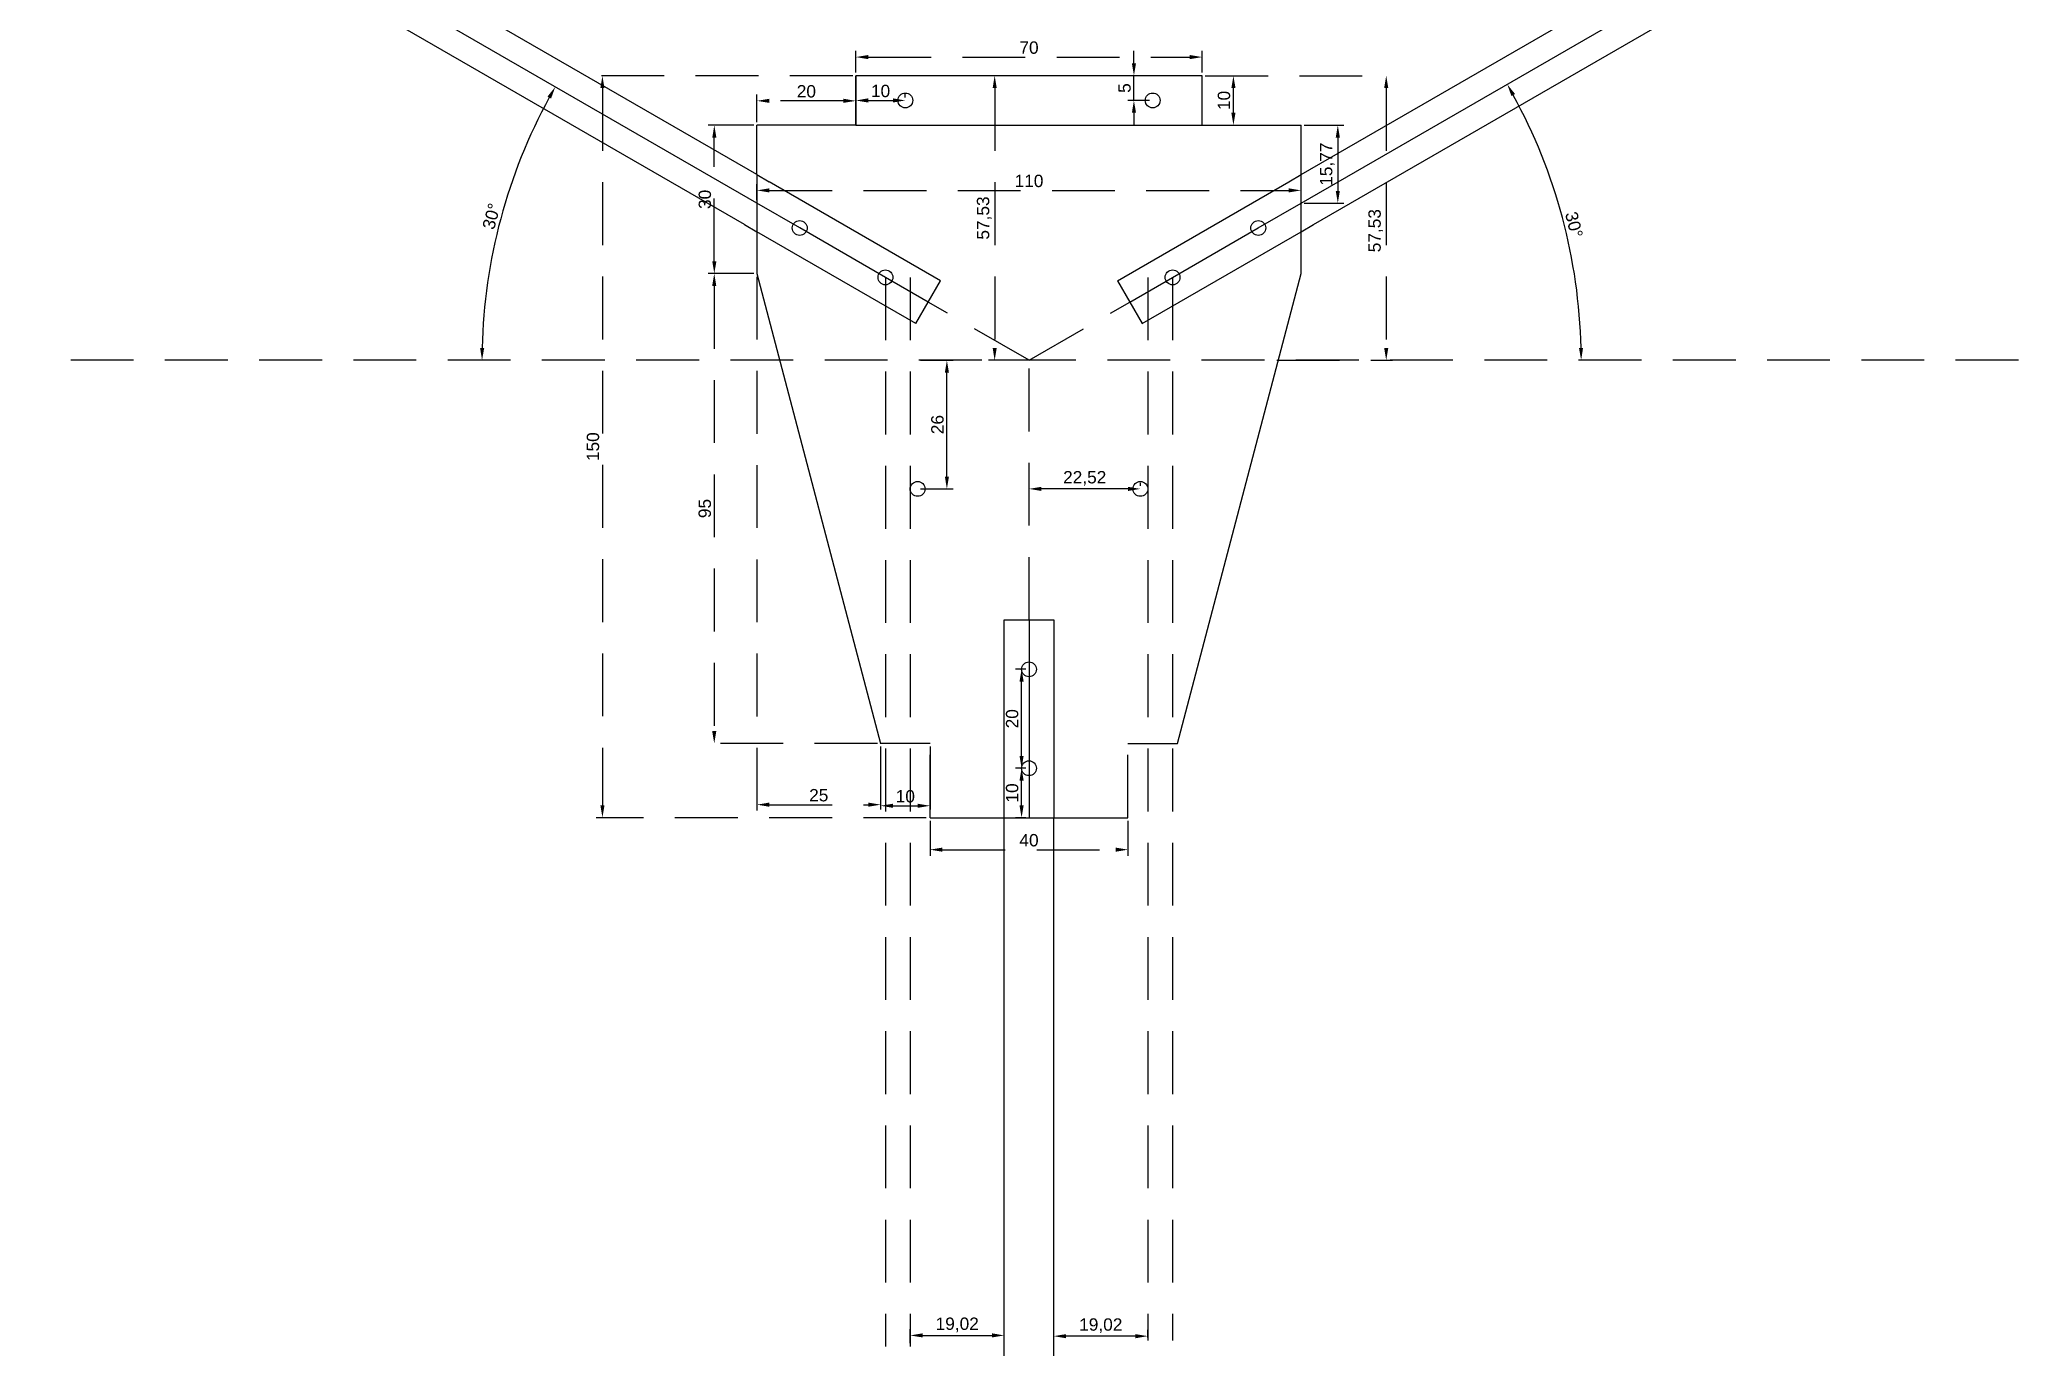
# Model space of a CAD drawing. Header units: millimetres. Extents: x -491 to 491, y 0 to 786.
# Drawn here: x -200 to 200, y 300.6 to 564.8 of the extents above; entities that cross this region are included whole.
import ezdxf

# ---------------------------------------------------------------- set-up
doc = ezdxf.new("R2010")
doc.units = ezdxf.units.MM
doc.linetypes.add('DASHED', pattern=[19.05, 12.7, -6.35])
doc.layers.get('0').update_dxf_attribs({"plot": 0})
doc.layers.add('Arms', color=40, linetype='Continuous', plot=False)
doc.layers.add('Arms axes', color=7, linetype='Continuous', plot=False)
for name, color, linetype in [('Body', 4, 'Continuous'), ('Body Dim', 4, 'DASHED'), ('Screws', 3, 'Continuous')]:
    doc.layers.add(name, color=color, linetype=linetype)
doc.styles.get("Standard").update_dxf_attribs({"font": 'arial.ttf'})
doc.dimstyles.new('ISO-25', dxfattribs={"dimtxt": 2.5, "dimasz": 2.5, "dimexe": 1.25, "dimexo": 0.625, "dimtad": 1, "dimtxsty": 'Standard', "dimcen": 2.5, "dimadec": 0, "dimazin": 0, "dimtfac": 1, "dimtmove": 0, "dimatfit": 3, "dimfxl": 1, "dimarcsym": 0})

msp = doc.modelspace()

# ---------------------------------------------------------------- blocks, each defined once
blk = doc.blocks.new('*D10')
at = {"layer": 'Body Dim', "color": 0, "lineweight": -2}
for p, q in [((-35, 558.15), (-35, 562.55)), ((-32.5, 561.3), (32.5, 561.3)), ((35, 558.15), (35, 562.55))]:
    blk.add_line(p, q, dxfattribs=at)
at = {"layer": 'Body Dim', "color": 0}
for points in [[(-32.5, 561.71), (-32.5, 560.88), (-35, 561.3)], [(32.5, 560.88), (32.5, 561.71), (35, 561.3)]]:
    blk.add_solid(points, dxfattribs=at)
at = {"layer": 'Defpoints', "color": 0}
for p in [(35, 561.3), (-35, 557.53), (35, 557.53)]:
    blk.add_point(p, dxfattribs=at)
at = {"layer": 'Body Dim', "color": 0, "insert": (0, 563.2), "char_height": 2.5, "attachment_point": 5}
blk.add_mtext('70', dxfattribs=at)
blk = doc.blocks.new('*D12')
at = {"layer": 'Body Dim', "color": 0, "lineweight": -2}
for p, q in [((-55, 532.38), (-55, 535.6)), ((-52.5, 534.35), (52.5, 534.35)), ((55, 532.38), (55, 535.6))]:
    blk.add_line(p, q, dxfattribs=at)
at = {"layer": 'Body Dim', "color": 0}
for points in [[(-52.5, 534.76), (-52.5, 533.93), (-55, 534.35)], [(52.5, 533.93), (52.5, 534.76), (55, 534.35)]]:
    blk.add_solid(points, dxfattribs=at)
at = {"layer": 'Defpoints', "color": 0}
for p in [(55, 534.35), (-55, 531.75), (55, 531.75)]:
    blk.add_point(p, dxfattribs=at)
at = {"layer": 'Body Dim', "color": 0, "insert": (0, 536.25), "char_height": 2.5, "attachment_point": 5}
blk.add_mtext('110', dxfattribs=at)
blk = doc.blocks.new('*D32')
at = {"layer": 'Arms', "color": 0, "lineweight": -2}
for p, q in [((-24.02, 301.26), (-24.02, 304.11)), ((-5, 301.26), (-5, 304.11)), ((-21.52, 302.86), (-7.5, 302.86))]:
    blk.add_line(p, q, dxfattribs=at)
at = {"layer": 'Arms', "color": 0}
for points in [[(-21.52, 303.28), (-21.52, 302.45), (-24.02, 302.86)], [(-7.5, 302.45), (-7.5, 303.28), (-5, 302.86)]]:
    blk.add_solid(points, dxfattribs=at)
at = {"layer": 'Defpoints', "color": 0}
for p in [(-24.02, 300.63), (-5, 302.86), (-5, 300.63)]:
    blk.add_point(p, dxfattribs=at)
at = {"layer": 'Arms', "color": 0, "insert": (-14.51, 304.99), "char_height": 2.5, "attachment_point": 5}
blk.add_mtext('19,02', dxfattribs=at)
blk = doc.blocks.new('*D33')
at = {"layer": 'Arms', "color": 0, "lineweight": -2}
for p, q in [((5, 302.45), (5, 303.96)), ((21.52, 302.71), (7.5, 302.71)), ((24.02, 302.45), (24.02, 303.96))]:
    blk.add_line(p, q, dxfattribs=at)
at = {"layer": 'Arms', "color": 0}
for points in [[(7.5, 303.12), (7.5, 302.29), (5, 302.71)], [(21.52, 302.29), (21.52, 303.12), (24.02, 302.71)]]:
    blk.add_solid(points, dxfattribs=at)
at = {"layer": 'Defpoints', "color": 0}
for p in [(5, 302.71), (5, 301.82), (24.02, 301.82)]:
    blk.add_point(p, dxfattribs=at)
at = {"layer": 'Arms', "color": 0, "insert": (14.51, 304.83), "char_height": 2.5, "attachment_point": 5}
blk.add_mtext('19,02', dxfattribs=at)
blk = doc.blocks.new('*D45')
at = {"layer": 'Body Dim', "color": 0, "lineweight": -2}
for p, q in [((35.62, 557.53), (73.46, 557.53)), ((72.21, 555.03), (72.21, 502.5)), ((50.07, 500), (73.46, 500))]:
    blk.add_line(p, q, dxfattribs=at)
at = {"layer": 'Body Dim', "color": 0}
for points in [[(72.63, 555.03), (71.79, 555.03), (72.21, 557.53)], [(71.79, 502.5), (72.63, 502.5), (72.21, 500)]]:
    blk.add_solid(points, dxfattribs=at)
at = {"layer": 'Defpoints', "color": 0}
for p in [(35, 557.53), (49.44, 500), (72.21, 500)]:
    blk.add_point(p, dxfattribs=at)
at = {"layer": 'Body Dim', "color": 0, "insert": (70.08, 526.2), "char_height": 2.5, "attachment_point": 5, "rotation": 90}
blk.add_mtext('57,53', dxfattribs=at)
blk = doc.blocks.new('*D50')
at = {"layer": 'Defpoints', "color": 0}
for p in [(-35, 552.53), (-25, 552.53), (-25, 552.53)]:
    blk.add_point(p, dxfattribs=at)
at = {"layer": 'Screws', "color": 0, "lineweight": -2}
for p, q in [((-35, 553.15), (-35, 553.78)), ((-32.5, 552.53), (-27.5, 552.53)), ((-25, 553.15), (-25, 553.78))]:
    blk.add_line(p, q, dxfattribs=at)
at = {"layer": 'Screws', "color": 0}
for points in [[(-32.5, 552.95), (-32.5, 552.11), (-35, 552.53)], [(-27.5, 552.11), (-27.5, 552.95), (-25, 552.53)]]:
    blk.add_solid(points, dxfattribs=at)
at = {"layer": 'Screws', "color": 0, "insert": (-30, 554.43), "char_height": 2.5, "attachment_point": 5}
blk.add_mtext('10', dxfattribs=at)
blk = doc.blocks.new('*D52')
at = {"layer": 'Defpoints', "color": 0}
for p in [(21.21, 557.53), (25, 557.53), (25, 552.53)]:
    blk.add_point(p, dxfattribs=at)
at = {"layer": 'Screws', "color": 0, "lineweight": -2}
for p, q in [((21.21, 560.03), (21.21, 562.53)), ((24.37, 557.53), (19.96, 557.53)), ((21.21, 552.53), (21.21, 557.53)), ((24.37, 552.53), (19.96, 552.53)), ((21.21, 550.03), (21.21, 547.53))]:
    blk.add_line(p, q, dxfattribs=at)
at = {"layer": 'Screws', "color": 0}
for points in [[(20.8, 560.03), (21.63, 560.03), (21.21, 557.53)], [(21.63, 550.03), (20.8, 550.03), (21.21, 552.53)]]:
    blk.add_solid(points, dxfattribs=at)
at = {"layer": 'Screws', "color": 0, "insert": (19.32, 555.03), "char_height": 2.5, "attachment_point": 5, "rotation": 90}
blk.add_mtext('5', dxfattribs=at)
blk = doc.blocks.new('*D55')
at = {"layer": 'Defpoints', "color": 0}
for p in [(0, 474), (0, 473.76), (22.52, 474)]:
    blk.add_point(p, dxfattribs=at)
at = {"layer": 'Screws', "color": 0, "lineweight": -2}
for p, q in [((0, 474.39), (0, 475.25)), ((20.02, 474), (2.5, 474)), ((22.52, 474.62), (22.52, 475.25))]:
    blk.add_line(p, q, dxfattribs=at)
at = {"layer": 'Screws', "color": 0}
for points in [[(2.5, 474.42), (2.5, 473.58), (0, 474)], [(20.02, 473.58), (20.02, 474.42), (22.52, 474)]]:
    blk.add_solid(points, dxfattribs=at)
at = {"layer": 'Screws', "color": 0, "insert": (11.26, 476.13), "char_height": 2.5, "attachment_point": 5}
blk.add_mtext('22,52', dxfattribs=at)
blk = doc.blocks.new('*D58')
at = {"layer": 'Defpoints', "color": 0}
for p in [(-22.52, 500), (-16.6, 500), (-22.52, 474)]:
    blk.add_point(p, dxfattribs=at)
at = {"layer": 'Screws', "color": 0, "lineweight": -2}
for p, q in [((-21.9, 500), (-15.35, 500)), ((-16.6, 476.5), (-16.6, 497.5)), ((-21.9, 474), (-15.35, 474))]:
    blk.add_line(p, q, dxfattribs=at)
at = {"layer": 'Screws', "color": 0}
for points in [[(-16.18, 497.5), (-17.01, 497.5), (-16.6, 500)], [(-17.01, 476.5), (-16.18, 476.5), (-16.6, 474)]]:
    blk.add_solid(points, dxfattribs=at)
at = {"layer": 'Screws', "color": 0, "insert": (-18.5, 487), "char_height": 2.5, "attachment_point": 5, "rotation": 90}
blk.add_mtext('26', dxfattribs=at)
blk = doc.blocks.new('*D61')
at = {"layer": 'Body Dim', "color": 0, "lineweight": -2}
for p, q in [((-20, 406.9), (-20, 399.81)), ((20, 406.9), (20, 399.81)), ((-17.5, 401.06), (17.5, 401.06))]:
    blk.add_line(p, q, dxfattribs=at)
at = {"layer": 'Body Dim', "color": 0}
for points in [[(-17.5, 401.48), (-17.5, 400.65), (-20, 401.06)], [(17.5, 400.65), (17.5, 401.48), (20, 401.06)]]:
    blk.add_solid(points, dxfattribs=at)
at = {"layer": 'Defpoints', "color": 0}
for p in [(-20, 407.53), (20, 407.53), (20, 401.06)]:
    blk.add_point(p, dxfattribs=at)
at = {"layer": 'Body Dim', "color": 0, "insert": (0, 402.96), "char_height": 2.5, "attachment_point": 5}
blk.add_mtext('40', dxfattribs=at)
blk = doc.blocks.new('*D62')
at = {"layer": 'Body Dim', "color": 0, "lineweight": -2}
for p, q in [((35.62, 557.53), (42.57, 557.53)), ((41.32, 550.03), (41.32, 555.03)), ((35.62, 547.53), (42.57, 547.53))]:
    blk.add_line(p, q, dxfattribs=at)
at = {"layer": 'Body Dim', "color": 0}
for points in [[(41.74, 555.03), (40.91, 555.03), (41.32, 557.53)], [(40.91, 550.03), (41.74, 550.03), (41.32, 547.53)]]:
    blk.add_solid(points, dxfattribs=at)
at = {"layer": 'Defpoints', "color": 0}
for p in [(35, 557.53), (41.32, 557.53), (35, 547.53)]:
    blk.add_point(p, dxfattribs=at)
at = {"layer": 'Body Dim', "color": 0, "insert": (39.42, 552.53), "char_height": 2.5, "attachment_point": 5, "rotation": 90}
blk.add_mtext('10', dxfattribs=at)
blk = doc.blocks.new('*D63')
at = {"layer": 'Body Dim', "color": 0, "lineweight": -2}
for p, q in [((-55, 548.15), (-55, 553.7)), ((-37.5, 552.45), (-52.5, 552.45)), ((-35, 548.15), (-35, 553.7))]:
    blk.add_line(p, q, dxfattribs=at)
at = {"layer": 'Body Dim', "color": 0}
for points in [[(-52.5, 552.87), (-52.5, 552.04), (-55, 552.45)], [(-37.5, 552.04), (-37.5, 552.87), (-35, 552.45)]]:
    blk.add_solid(points, dxfattribs=at)
at = {"layer": 'Defpoints', "color": 0}
for p in [(-55, 552.45), (-55, 547.53), (-35, 547.53)]:
    blk.add_point(p, dxfattribs=at)
at = {"layer": 'Body Dim', "color": 0, "insert": (-45, 554.36), "char_height": 2.5, "attachment_point": 5}
blk.add_mtext('20', dxfattribs=at)
blk = doc.blocks.new('*D64')
at = {"layer": 'Body Dim', "color": 0, "lineweight": -2}
for p, q in [((-55.63, 547.53), (-64.86, 547.53)), ((-63.61, 520.03), (-63.61, 545.03)), ((-55.63, 517.53), (-64.86, 517.53))]:
    blk.add_line(p, q, dxfattribs=at)
at = {"layer": 'Body Dim', "color": 0}
for points in [[(-63.19, 545.03), (-64.02, 545.03), (-63.61, 547.53)], [(-64.02, 520.03), (-63.19, 520.03), (-63.61, 517.53)]]:
    blk.add_solid(points, dxfattribs=at)
at = {"layer": 'Defpoints', "color": 0}
for p in [(-63.61, 547.53), (-55, 547.53), (-55, 517.53)]:
    blk.add_point(p, dxfattribs=at)
at = {"layer": 'Body Dim', "color": 0, "insert": (-65.51, 532.53), "char_height": 2.5, "attachment_point": 5, "rotation": 90}
blk.add_mtext('30', dxfattribs=at)
blk = doc.blocks.new('*D65')
at = {"layer": 'Body Dim', "color": 0, "lineweight": -2}
for p, q in [((55.63, 547.53), (63.67, 547.53)), ((62.42, 545.03), (62.42, 534.25)), ((55.63, 531.75), (63.67, 531.75))]:
    blk.add_line(p, q, dxfattribs=at)
at = {"layer": 'Body Dim', "color": 0}
for points in [[(62.84, 545.03), (62.01, 545.03), (62.42, 547.53)], [(62.01, 534.25), (62.84, 534.25), (62.42, 531.75)]]:
    blk.add_solid(points, dxfattribs=at)
at = {"layer": 'Defpoints', "color": 0}
for p in [(55, 547.53), (55, 531.75), (62.42, 531.75)]:
    blk.add_point(p, dxfattribs=at)
at = {"layer": 'Body Dim', "color": 0, "insert": (60.3, 539.64), "char_height": 2.5, "attachment_point": 5, "rotation": 90}
blk.add_mtext('15,77', dxfattribs=at)
blk = doc.blocks.new('*D67')
at = {"layer": 'Defpoints', "color": 0}
for p in [(-1.5, 417.53), (0, 417.53), (0, 407.53)]:
    blk.add_point(p, dxfattribs=at)
at = {"layer": 'Screws', "color": 0, "lineweight": -2}
for p, q in [((-0.63, 417.53), (-2.75, 417.53)), ((-1.5, 410.03), (-1.5, 415.03)), ((-0.63, 407.53), (-2.75, 407.53))]:
    blk.add_line(p, q, dxfattribs=at)
at = {"layer": 'Screws', "color": 0}
for points in [[(-1.08, 415.03), (-1.92, 415.03), (-1.5, 417.53)], [(-1.92, 410.03), (-1.08, 410.03), (-1.5, 407.53)]]:
    blk.add_solid(points, dxfattribs=at)
at = {"layer": 'Screws', "color": 0, "insert": (-3.4, 412.53), "char_height": 2.5, "attachment_point": 5, "rotation": 90}
blk.add_mtext('10', dxfattribs=at)
blk = doc.blocks.new('*D70')
at = {"layer": 'Defpoints', "color": 0}
for p in [(-1.5, 437.53), (0, 437.53), (0, 417.53)]:
    blk.add_point(p, dxfattribs=at)
at = {"layer": 'Screws', "color": 0, "lineweight": -2}
for p, q in [((-0.63, 437.53), (-2.75, 437.53)), ((-1.5, 420.03), (-1.5, 435.03)), ((-0.63, 417.53), (-2.75, 417.53))]:
    blk.add_line(p, q, dxfattribs=at)
at = {"layer": 'Screws', "color": 0}
for points in [[(-1.08, 435.03), (-1.92, 435.03), (-1.5, 437.53)], [(-1.92, 420.03), (-1.08, 420.03), (-1.5, 417.53)]]:
    blk.add_solid(points, dxfattribs=at)
at = {"layer": 'Screws', "color": 0, "insert": (-3.4, 427.53), "char_height": 2.5, "attachment_point": 5, "rotation": 90}
blk.add_mtext('20', dxfattribs=at)
blk = doc.blocks.new('*D71')
at = {"layer": 'Body Dim', "color": 0, "lineweight": -2}
for p, q in [((-55.63, 517.53), (-64.87, 517.53)), ((-63.62, 515.03), (-63.62, 425.03)), ((-30.63, 422.53), (-64.87, 422.53))]:
    blk.add_line(p, q, dxfattribs=at)
at = {"layer": 'Body Dim', "color": 0}
for points in [[(-63.21, 515.03), (-64.04, 515.03), (-63.62, 517.53)], [(-64.04, 425.03), (-63.21, 425.03), (-63.62, 422.53)]]:
    blk.add_solid(points, dxfattribs=at)
at = {"layer": 'Defpoints', "color": 0}
for p in [(-55, 517.53), (-63.62, 422.53), (-30, 422.53)]:
    blk.add_point(p, dxfattribs=at)
at = {"layer": 'Body Dim', "color": 0, "insert": (-65.53, 470.03), "char_height": 2.5, "attachment_point": 5, "rotation": 90}
blk.add_mtext('95', dxfattribs=at)
blk = doc.blocks.new('*D72')
at = {"layer": 'Body Dim', "color": 0, "lineweight": -2}
for p, q in [((-55, 516.9), (-55, 408.91)), ((-30, 421.9), (-30, 408.91)), ((-52.5, 410.16), (-32.5, 410.16))]:
    blk.add_line(p, q, dxfattribs=at)
at = {"layer": 'Body Dim', "color": 0}
for points in [[(-52.5, 410.58), (-52.5, 409.74), (-55, 410.16)], [(-32.5, 409.74), (-32.5, 410.58), (-30, 410.16)]]:
    blk.add_solid(points, dxfattribs=at)
at = {"layer": 'Defpoints', "color": 0}
for p in [(-55, 517.53), (-30, 422.53), (-30, 410.16)]:
    blk.add_point(p, dxfattribs=at)
at = {"layer": 'Body Dim', "color": 0, "insert": (-42.5, 412.06), "char_height": 2.5, "attachment_point": 5}
blk.add_mtext('25', dxfattribs=at)
blk = doc.blocks.new('*D73')
at = {"layer": 'Body Dim', "color": 0, "lineweight": -2}
for p, q in [((-30, 421.9), (-30, 408.69)), ((-20, 421.9), (-20, 408.69)), ((-27.5, 409.94), (-22.5, 409.94))]:
    blk.add_line(p, q, dxfattribs=at)
at = {"layer": 'Body Dim', "color": 0}
for points in [[(-27.5, 410.35), (-27.5, 409.52), (-30, 409.94)], [(-22.5, 409.52), (-22.5, 410.35), (-20, 409.94)]]:
    blk.add_solid(points, dxfattribs=at)
at = {"layer": 'Defpoints', "color": 0}
for p in [(-30, 422.53), (-20, 422.53), (-20, 409.94)]:
    blk.add_point(p, dxfattribs=at)
at = {"layer": 'Body Dim', "color": 0, "insert": (-25, 411.84), "char_height": 2.5, "attachment_point": 5}
blk.add_mtext('10', dxfattribs=at)
blk = doc.blocks.new('*D74')
at = {"layer": 'Body Dim', "color": 0, "lineweight": -2}
for p, q in [((-35.63, 557.53), (-87.48, 557.53)), ((-86.23, 555.03), (-86.23, 410.03)), ((-20.76, 407.53), (-87.48, 407.53))]:
    blk.add_line(p, q, dxfattribs=at)
at = {"layer": 'Body Dim', "color": 0}
for points in [[(-85.81, 555.03), (-86.64, 555.03), (-86.23, 557.53)], [(-86.64, 410.03), (-85.81, 410.03), (-86.23, 407.53)]]:
    blk.add_solid(points, dxfattribs=at)
at = {"layer": 'Defpoints', "color": 0}
for p in [(-35, 557.53), (-86.23, 407.53), (-20.14, 407.53)]:
    blk.add_point(p, dxfattribs=at)
at = {"layer": 'Body Dim', "color": 0, "insert": (-88.13, 482.53), "char_height": 2.5, "attachment_point": 5, "rotation": 90}
blk.add_mtext('150', dxfattribs=at)
blk = doc.blocks.new('*D75')
at = {"layer": 'Body Dim', "color": 0, "lineweight": -2}
for p, q in [((-0.63, 557.53), (-8.19, 557.53)), ((-6.94, 555.03), (-6.94, 502.5)), ((-0.62, 500), (-8.19, 500))]:
    blk.add_line(p, q, dxfattribs=at)
at = {"layer": 'Body Dim', "color": 0}
for points in [[(-6.52, 555.03), (-7.35, 555.03), (-6.94, 557.53)], [(-7.35, 502.5), (-6.52, 502.5), (-6.94, 500)]]:
    blk.add_solid(points, dxfattribs=at)
at = {"layer": 'Defpoints', "color": 0}
for p in [(0, 557.53), (-6.94, 500), (0, 500)]:
    blk.add_point(p, dxfattribs=at)
at = {"layer": 'Body Dim', "color": 0, "insert": (-9.06, 528.76), "char_height": 2.5, "attachment_point": 5, "rotation": 90}
blk.add_mtext('57,53', dxfattribs=at)
blk = doc.blocks.new('*D7')
at = {"layer": 'Arms', "color": 0, "lineweight": -2}
blk.add_arc((0, 500), 110.56, 151.2956, 178.7044, dxfattribs=at)
at = {"layer": 'Arms', "color": 0}
for points in [[(-96.61, 552.9), (-97.34, 553.31), (-95.75, 555.28)], [(-110.95, 502.5), (-110.12, 502.5), (-110.56, 500)]]:
    blk.add_solid(points, dxfattribs=at)
at = {"layer": 'Defpoints', "color": 0}
for p in [(-488.01, 781.75), (-103.89, 537.81), (-55, 531.75), (-200, 500), (200, 500)]:
    blk.add_point(p, dxfattribs=at)
at = {"layer": 'Arms', "color": 0, "insert": (-108.65, 529.11), "char_height": 2.5, "attachment_point": 5, "rotation": 75}
blk.add_mtext('30%%d', dxfattribs=at)
blk = doc.blocks.new('*D8')
at = {"layer": 'Arms', "color": 0, "lineweight": -2}
blk.add_arc((0, 500), 111.61, 1.2834, 28.7166, dxfattribs=at)
at = {"layer": 'Arms', "color": 0}
for points in [[(98.25, 553.83), (97.52, 553.42), (96.66, 555.81)], [(111.17, 502.5), (112, 502.5), (111.61, 500)]]:
    blk.add_solid(points, dxfattribs=at)
at = {"layer": 'Defpoints', "color": 0}
for p in [(488.01, 781.75), (104.88, 538.17), (55, 531.75), (-200, 500), (200, 500)]:
    blk.add_point(p, dxfattribs=at)
at = {"layer": 'Arms', "color": 0, "insert": (110.17, 527.41), "char_height": 2.5, "attachment_point": 5, "rotation": 283.9705}
blk.add_mtext('30%%d', dxfattribs=at)
blk = doc.blocks.new('*D18')
at = {"layer": 'Arms', "color": 0, "lineweight": -2}
blk.add_arc((0, 500), 174.11, 30.8227, 149.1773, dxfattribs=at)
at = {"layer": 'Arms', "color": 0}
for points in [[(-149.88, 589.42), (-149.16, 589), (-150.78, 587.06)], [(149.16, 589), (149.88, 589.42), (150.78, 587.06)]]:
    blk.add_solid(points, dxfattribs=at)
at = {"layer": 'Defpoints', "color": 0}
for p in [(-488.01, 781.75), (488.01, 781.75), (59.55, 663.61), (-55, 531.75), (55, 531.75)]:
    blk.add_point(p, dxfattribs=at)
at = {"layer": 'Arms', "color": 0, "insert": (0, 676.03), "char_height": 2.5, "attachment_point": 5}
blk.add_mtext('120%%d', dxfattribs=at)

# ---------------------------------------------------------------- dimensions: what is measured, and where the dimension line sits
at = {"layer": 'Arms'}
for base, line1, line2, picture, middle in [((-103.895, 537.815), ((200, 500), (-200, 500)), ((-55.001, 531.755), (-488.014, 781.755)), '*D7', (-108.647, 529.112)), ((59.549, 663.61), ((-55.001, 531.755), (-488.014, 781.755)), ((55.001, 531.755), (488.014, 781.755)), '*D18', (0, 676.028))]:
    dim = msp.add_angular_dim_2l(base=base, line1=line1, line2=line2, dimstyle='ISO-25', dxfattribs=at)
    dim.commit()
    dim.dimension.update_dxf_attribs({"geometry": picture, "text_midpoint": middle})
dim = msp.add_angular_dim_2l(base=(104.884, 538.175), line1=((200, 500), (-200, 500)), line2=((55.001, 531.755), (488.014, 781.755)), dimstyle='ISO-25', dxfattribs=at)
dim.commit()
dim.dimension.update_dxf_attribs({"geometry": '*D8', "text_midpoint": (108.313, 526.946), "dimtype": 162})
for base, p1, p2, picture, middle in [((-5, 302.863), (-24.021, 300.633), (-5, 300.633), '*D32', (-14.51, 304.989)), ((5, 302.708), (24.021, 301.822), (5, 301.822), '*D33', (14.51, 304.834))]:
    dim = msp.add_linear_dim(base=base, p1=p1, p2=p2, dimstyle='ISO-25', dxfattribs=at)
    dim.commit()
    dim.dimension.update_dxf_attribs({"geometry": picture, "text_midpoint": middle})
at = {"layer": 'Body Dim'}
for base, p1, p2, picture, middle in [((34.999, 561.296), (-35.001, 557.529), (34.999, 557.529), '*D10', (-0.001, 563.197)), ((-55.001, 552.455), (-35.001, 547.529), (-55.001, 547.529), '*D63', (-45.001, 554.356)), ((55.001, 534.348), (-55.001, 531.755), (55.001, 531.755), '*D12', (0, 536.249)), ((-30, 410.159), (-55.001, 517.528), (-30, 422.528), '*D72', (-42.501, 412.06)), ((-20, 409.936), (-30, 422.528), (-20, 422.528), '*D73', (-25, 411.837)), ((20, 401.062), (-20, 407.528), (20, 407.528), '*D61', (0, 402.964))]:
    dim = msp.add_linear_dim(base=base, p1=p1, p2=p2, dimstyle='ISO-25', dxfattribs=at)
    dim.commit()
    dim.dimension.update_dxf_attribs({"geometry": picture, "text_midpoint": middle})
for base, p1, p2, picture, middle in [((-86.226, 407.528), (-35.001, 557.529), (-20.137, 407.528), '*D74', (-88.127, 482.529)), ((-6.936, 500), (-0.001, 557.529), (0, 500), '*D75', (-9.062, 528.764)), ((41.322, 557.529), (34.999, 547.529), (34.999, 557.529), '*D62', (39.421, 552.529)), ((-63.605, 547.529), (-55.001, 517.528), (-55.001, 547.529), '*D64', (-65.506, 532.529)), ((62.424, 531.755), (55.001, 547.529), (55.001, 531.755), '*D65', (60.297, 539.642)), ((-63.625, 422.528), (-55.001, 517.528), (-30, 422.528), '*D71', (-65.526, 470.028))]:
    dim = msp.add_linear_dim(base=base, p1=p1, p2=p2, angle=90, dimstyle='ISO-25', dxfattribs=at)
    dim.commit()
    dim.dimension.update_dxf_attribs({"geometry": picture, "text_midpoint": middle})
dim = msp.add_linear_dim(base=(72.21, 500), p1=(34.999, 557.529), p2=(49.444, 500), angle=90, dimstyle='ISO-25', dxfattribs=at)
dim.commit()
dim.dimension.update_dxf_attribs({"geometry": '*D45', "text_midpoint": (72.21, 526.197), "dimtype": 160})
at = {"layer": 'Screws'}
for base, p1, p2, picture, middle in [((21.213, 557.529), (24.999, 552.529), (24.999, 557.529), '*D52', (19.317, 555.029)), ((-16.596, 500), (-22.521, 474), (-22.521, 500), '*D58', (-18.497, 487)), ((-1.5, 437.528), (0, 417.528), (0, 437.528), '*D70', (-3.401, 427.528)), ((-1.5, 417.528), (0, 407.528), (0, 417.528), '*D67', (-3.401, 412.528))]:
    dim = msp.add_linear_dim(base=base, p1=p1, p2=p2, angle=90, dimstyle='ISO-25', dxfattribs=at)
    dim.commit()
    dim.dimension.update_dxf_attribs({"geometry": picture, "text_midpoint": middle})
for base, p1, p2, picture, middle in [((-25.001, 552.529), (-35.001, 552.529), (-25.001, 552.529), '*D50', (-30.001, 554.43)), ((0, 474), (22.521, 474), (0, 473.764), '*D55', (11.26, 476.126))]:
    dim = msp.add_linear_dim(base=base, p1=p1, p2=p2, dimstyle='ISO-25', dxfattribs=at)
    dim.commit()
    dim.dimension.update_dxf_attribs({"geometry": picture, "text_midpoint": middle})

# ---------------------------------------------------------------- linework, layer by layer
for p, q in [((-55.001, 531.755), (-488.014, 781.755)), ((55.001, 531.755), (488.014, 781.755)), ((-22.86, 507.425), (-55.001, 525.981))]:
    msp.add_line(p, q)
at = {"linetype": 'DASHED'}
for p, q in [((-29.021, 516.755), (-29.021, 300.633)), ((29.021, 516.755), (29.021, 301.822)), ((200, 500), (-200, 500))]:
    msp.add_line(p, q, dxfattribs=at)
at = {"layer": 'Arms'}
for p, q in [((-55.001, 537.529), (-485.514, 786.085)), ((55.001, 537.529), (485.514, 786.085)), ((-57.501, 527.425), (-490.514, 777.425)), ((57.501, 527.425), (490.514, 777.425)), ((-35.001, 557.529), (-35.001, 547.529)), ((34.999, 557.529), (-35.001, 557.529)), ((34.999, 547.529), (34.999, 557.529)), ((-35.001, 547.529), (34.999, 547.529)), ((-55.001, 537.529), (-52.501, 536.085)), ((-17.86, 516.085), (-52.501, 536.085)), ((17.86, 516.085), (52.501, 536.085)), ((52.501, 536.085), (55.001, 537.529)), ((-57.501, 527.425), (-55.001, 525.981)), ((-22.86, 507.425), (-55.001, 525.981)), ((-22.86, 507.425), (-55.001, 525.981)), ((22.86, 507.425), (55.001, 525.981)), ((55.001, 525.981), (57.501, 527.425)), ((-22.86, 507.425), (-17.86, 516.085)), ((17.86, 516.085), (22.86, 507.425)), ((-5, 407.528), (-5, 447.528)), ((-5, 447.528), (5, 447.528)), ((5, 447.528), (5, 407.528))]:
    msp.add_line(p, q, dxfattribs=at)
at = {"layer": 'Arms', "linetype": 'DASHED'}
for p, q in [((-24.021, 516.755), (-24.021, 300.633)), ((24.021, 516.755), (24.021, 301.822))]:
    msp.add_line(p, q, dxfattribs=at)
at = {"layer": 'Arms', "linetype": 'Continuous'}
for p, q in [((-5, 0), (-5, 407.528)), ((5, 0), (5, 407.528))]:
    msp.add_line(p, q, dxfattribs=at)
at = {"layer": 'Arms axes'}
for p, q in [((-46.341, 526.755), (-55.001, 531.755)), ((46.341, 526.755), (55.001, 531.755)), ((-29.021, 516.755), (-46.341, 526.755)), ((29.021, 516.755), (46.341, 526.755)), ((-20.36, 511.755), (-29.021, 516.755)), ((20.36, 511.755), (29.021, 516.755)), ((0, 447.528), (0, 407.528))]:
    msp.add_line(p, q, dxfattribs=at)
at = {"layer": 'Arms axes', "linetype": 'DASHED'}
for p, q in [((0, 500), (-20.36, 511.755)), ((0, 500), (20.36, 511.755)), ((0, 447.528), (0, 500))]:
    msp.add_line(p, q, dxfattribs=at)
at = {"layer": 'Body'}
for p, q in [((-35.001, 547.529), (-35.001, 557.529)), ((34.999, 547.529), (34.999, 557.529)), ((-35.001, 547.529), (-55.001, 547.529)), ((-55.001, 537.529), (-55.001, 547.529)), ((34.999, 547.529), (55.001, 547.529)), ((55.001, 537.529), (55.001, 547.529)), ((-20, 407.528), (20, 407.528))]:
    msp.add_line(p, q, dxfattribs=at)
for points in [[(34.999, 557.529), (-35.001, 557.529)], [(-55.001, 537.529), (-55.001, 531.755), (-55.001, 525.981), (-55.001, 517.528), (-30, 422.528)], [(30, 422.528), (55.001, 517.528), (55.001, 525.981), (55.001, 531.755), (55.001, 537.529)]]:
    msp.add_lwpolyline(points, dxfattribs=at)
at = {"layer": 'Body Dim'}
for p, q in [((-20, 422.528), (-30, 422.528)), ((-20, 407.528), (-20, 422.528)), ((20, 407.528), (20, 422.528)), ((20, 422.528), (30, 422.528))]:
    msp.add_line(p, q, dxfattribs=at)
at = {"layer": 'Screws'}
for centre in [(-25.001, 552.529), (24.999, 552.529), (-46.341, 526.755), (46.341, 526.755), (-29.021, 516.755), (29.021, 516.755), (-22.521, 474), (22.521, 474), (0, 437.528), (0, 417.528)]:
    msp.add_circle(centre, 1.5, dxfattribs=at)

msp.set_redraw_order([(e.dxf.handle, doc.entitydb.next_handle()) for e in msp.query("TEXT MTEXT ATTDEF DIMENSION ARC_DIMENSION")])  # texts and dimensions are drawn at this point

doc.saveas('drawing.dxf')
